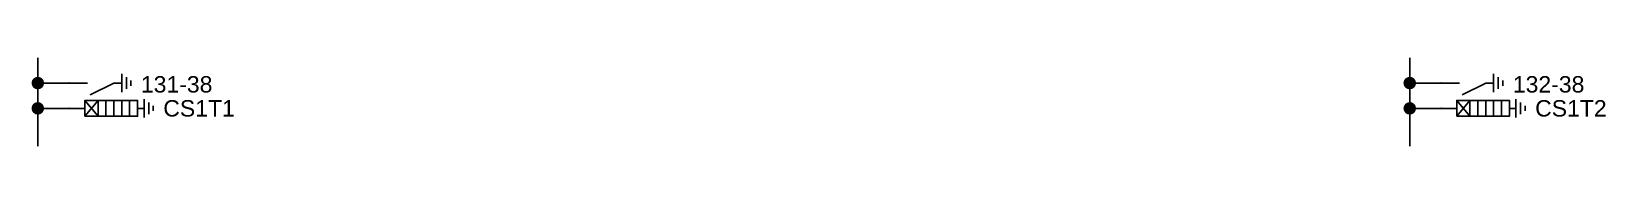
# Model space of a CAD drawing. Header units: millimetres. Extents: x -367 to 411, y 7 to 290.
# Drawn here: x 146.3 to 295.9, y 191.5 to 199.9 of the extents above; entities that cross this region are included whole.
import ezdxf

# ---------------------------------------------------------------- set-up
doc = ezdxf.new("R2010")
doc.units = ezdxf.units.MM
doc.layers.add('HV_110KV', color=1, linetype='Continuous', lineweight=25)
doc.layers.add('SYM_PORTS', color=8, linetype='Continuous', plot=False)
doc.layers.add('TEXT', color=7, linetype='Continuous')
doc.styles.add('SLD_TEXT', font='arial.ttf')

# ---------------------------------------------------------------- blocks, each defined once
blk = doc.blocks.new('SYM_EARTHING_SWITCH_OPEN')
at = {"lineweight": 25}
for points in [[(0, 3), (0, 1.25)], [(0, -1.25), (-1.125, 1)], [(0, -1.25), (0, -2)], [(-0.875, -2), (0.875, -2)], [(-0.5625, -2.4375), (0.5625, -2.4375)], [(-0.25, -2.875), (0.25, -2.875)]]:
    blk.add_lwpolyline(points, dxfattribs=at)
at = {"layer": 'SYM_PORTS'}
blk.add_point((0, 3), dxfattribs=at)
blk.add_attdef('DEVICE_CODE', (1.875, 0), '', height=2)
blk = doc.blocks.new('SYM_SURGE_ARRESTER')
at = {"lineweight": 25}
for points in [[(0, 4), (0, 2.5)], [(-0.75, 2.5), (0.75, 1.25)], [(0.75, 2.5), (-0.75, 1.25)], [(-0.75, 0.5), (0.75, 0.5)], [(-0.75, -0.25), (0.75, -0.25)], [(-0.75, -1), (0.75, -1)], [(-0.75, -1.75), (0.75, -1.75)], [(0, -2.5), (0, -3.125)], [(-0.875, -3.125), (0.875, -3.125)], [(-0.5625, -3.5625), (0.5625, -3.5625)], [(-0.25, -4), (0.25, -4)]]:
    blk.add_lwpolyline(points, dxfattribs=at)
for points in [[(-0.75, 2.5), (0.75, 2.5), (0.75, 1.25), (-0.75, 1.25)], [(-0.75, 1.25), (0.75, 1.25), (0.75, -2.5), (-0.75, -2.5)]]:
    blk.add_lwpolyline(points, close=True, dxfattribs=at)
at = {"layer": 'SYM_PORTS'}
blk.add_point((0, 4), dxfattribs=at)
blk.add_attdef('DEVICE_CODE', (1.875, 1), '', height=2)

msp = doc.modelspace()

# ---------------------------------------------------------------- hatches: boundary and pattern name
at = {"layer": 'HV_110KV'}
h = msp.add_hatch(color=7, dxfattribs=at)
edge = h.paths.add_edge_path()
edge.add_arc((146.89, 197.47), 0.6, 0, 360)
h = msp.add_hatch(color=7, dxfattribs=at)
edge = h.paths.add_edge_path()
edge.add_arc((277.31, 197.47), 0.6, 0, 360)
h = msp.add_hatch(color=7, dxfattribs=at)
edge = h.paths.add_edge_path()
edge.add_arc((146.89, 195.06), 0.6, 0, 360)
h = msp.add_hatch(color=7, dxfattribs=at)
edge = h.paths.add_edge_path()
edge.add_arc((277.31, 195.06), 0.6, 0, 360)

# ---------------------------------------------------------------- linework, layer by layer
for points in [[(146.89, 199.88), (146.89, 197.47)], [(277.31, 199.88), (277.31, 197.47)], [(146.89, 197.47), (149.87, 197.47)], [(146.89, 197.47), (146.89, 195.06)], [(277.31, 197.47), (280.28, 197.47)], [(277.31, 197.47), (277.31, 195.06)], [(146.89, 195.06), (149.87, 195.06)], [(146.89, 195.06), (146.89, 191.46)], [(277.31, 195.06), (280.28, 195.06)], [(277.31, 195.06), (277.31, 191.46)]]:
    msp.add_lwpolyline(points, dxfattribs=at)

# ---------------------------------------------------------------- block references
ref = msp.add_blockref('SYM_EARTHING_SWITCH_OPEN', (152.87, 197.47), dxfattribs=dict(at, rotation=90))
ref.add_attrib('DEVICE_CODE', '131-38', (156.69, 196.57), dxfattribs={"layer": 'TEXT', "height": 1.564, "style": 'SLD_TEXT'})
ref = msp.add_blockref('SYM_EARTHING_SWITCH_OPEN', (283.28, 197.47), dxfattribs=dict(at, rotation=90))
ref.add_attrib('DEVICE_CODE', '132-38', (287.11, 196.57), dxfattribs={"layer": 'TEXT', "height": 1.564, "style": 'SLD_TEXT'})
ref = msp.add_blockref('SYM_SURGE_ARRESTER', (153.87, 195.06), dxfattribs=dict(at, rotation=90))
ref.add_attrib('DEVICE_CODE', 'CS1T1', (158.82, 194.28), dxfattribs={"layer": 'TEXT', "height": 1.564, "style": 'SLD_TEXT'})
ref = msp.add_blockref('SYM_SURGE_ARRESTER', (284.28, 195.06), dxfattribs=dict(at, rotation=90))
ref.add_attrib('DEVICE_CODE', 'CS1T2', (289.23, 194.28), dxfattribs={"layer": 'TEXT', "height": 1.564, "style": 'SLD_TEXT'})

doc.saveas('drawing.dxf')
